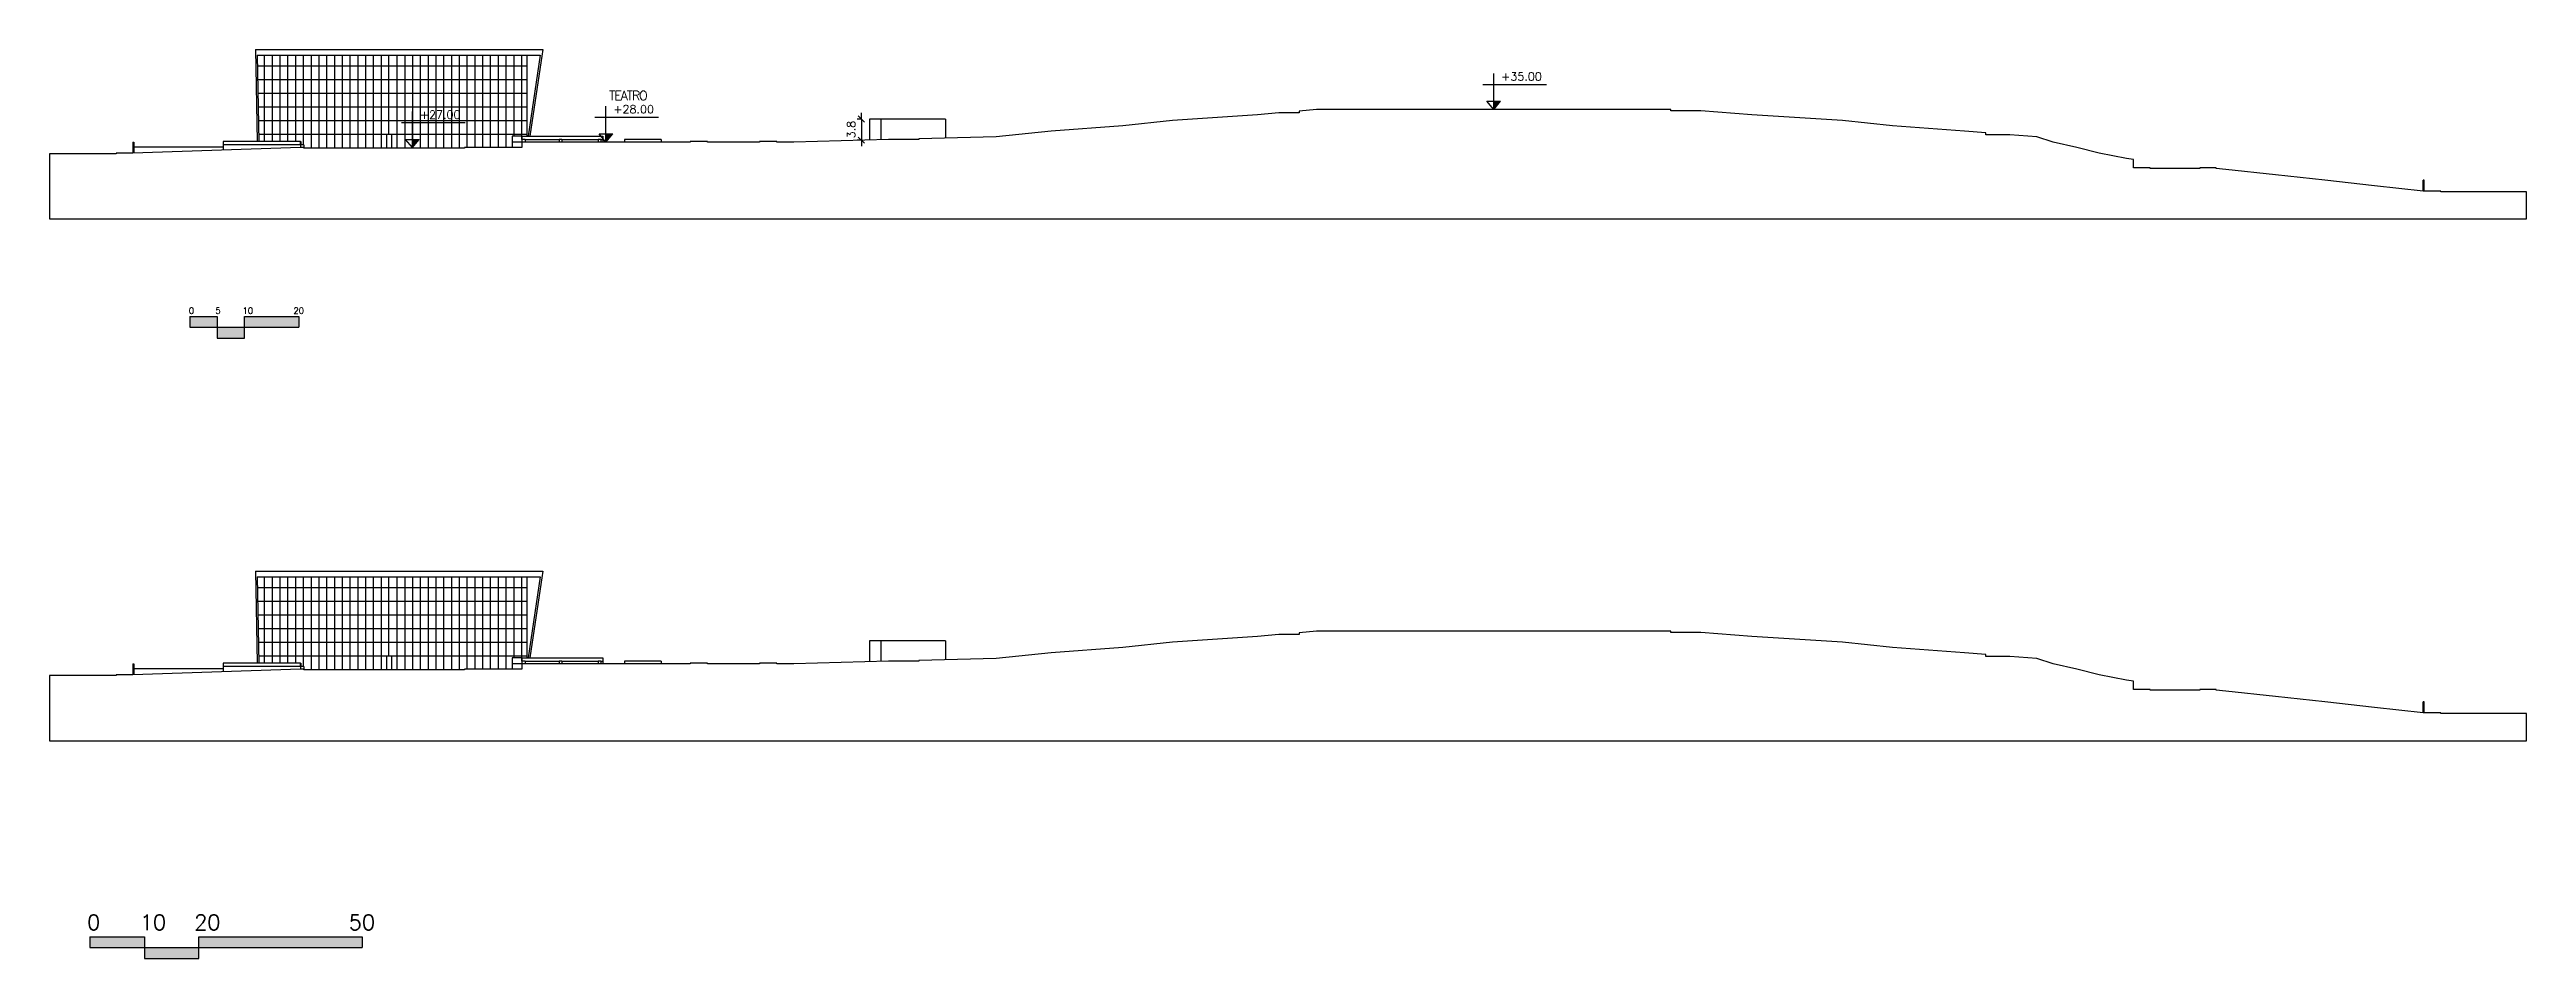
# Model space of a CAD drawing. Header units: millimetres. Extents: x 55520 to 96084, y -58491 to -49645.
# Drawn here: x 77312.2 to 77766.9, y -51292.6 to -51125.7 of the extents above; entities that cross this region are included whole.
import ezdxf
from ezdxf.enums import TextEntityAlignment as Align

# ---------------------------------------------------------------- set-up
doc = ezdxf.new("R2010")
doc.units = ezdxf.units.MM
doc.header["$PDMODE"] = 35
for name, color, linetype in [('05_Mobiliário', 1, 'Continuous'), ('Alvenaria Corte', 30, 'Continuous'), ('Alvenaria Vista', 40, 'Continuous'), ('ARQ-COTAS', 1, 'Continuous'), ('ARQ-SÍMBOLOS', 2, 'Continuous'), ('ARQ-TEXTO2', 2, 'Continuous'), ('Cinza', 9, 'Continuous'), ('Linha Fina', 100, 'Continuous'), ('Pilares', 181, 'Continuous'), ('Piso_Novo', 5, 'Continuous'), ('VPORTS', 7, 'Continuous')]:
    doc.layers.add(name, color=color, linetype=linetype)
doc.styles.add('ROMANS', font='romans.shx')
doc.styles.add('Romans_Anot', font='romans.shx')
doc.dimstyles.new('Escala 1-750', dxfattribs={"dimscale": 7.5, "dimtxt": 0.2, "dimasz": 0.15, "dimexe": 0.1, "dimexo": 0.2, "dimgap": 0.15, "dimtad": 1, "dimzin": 4, "dimdsep": 46, "dimtxsty": 'Romans_Anot', "dimblk": 'OBLIQUE', "dimcen": 0.25, "dimclrd": 256, "dimclre": 256, "dimclrt": 2, "dimadec": 0, "dimazin": 0, "dimtfac": 1, "dimtix": 1, "dimtmove": 2, "dimatfit": 3, "dimfxl": 1, "dimtfillclr": 256, "dimlwd": -1, "dimlwe": -1, "dimarcsym": 0})

msp = doc.modelspace()

# ---------------------------------------------------------------- texts
at = {"layer": 'ARQ-TEXTO2', "attachment_point": 1, "style": 'ROMANS'}
for s, insert, char_height, width in [('\\pi3.3207;{\\T0.85;TEATRO}', (77411.573, -51133.328), 1.68413, 14.22), ('50', (77367.118, -51284.545), 2.8125, 13.16064)]:
    msp.add_mtext(s, dxfattribs=dict(at, insert=insert, char_height=char_height, width=width))
for s, insert, char_height in [('0', (77319.09, -51284.545), 2.812), ('10', (77328.776, -51284.545), 2.8125), ('20', (77338.749, -51284.545), 2.8125)]:
    msp.add_mtext(s, dxfattribs=dict(at, insert=insert, char_height=char_height))

# ---------------------------------------------------------------- blocks, each defined once
blk = doc.blocks.new('Escala')
at = {"layer": 'Linha Fina'}
h = blk.add_hatch(color=256, dxfattribs=at)
h.dxf.hatch_style = 1
h.paths.add_polyline_path([(40663.48, -39178.74), (40663.48, -39180.74), (40673.48, -39180.74), (40673.48, -39178.74)])
h.paths.add_polyline_path([(40663.48, -39182.74), (40663.48, -39180.74), (40658.48, -39180.74), (40658.48, -39182.74)])
h.paths.add_polyline_path([(40658.48, -39180.74), (40658.48, -39178.74), (40653.48, -39178.74), (40653.48, -39180.74)])
for p, q in [((40653.48, -39178.74), (40658.48, -39178.74)), ((40653.48, -39178.74), (40653.48, -39180.74)), ((40653.48, -39180.74), (40673.48, -39180.74)), ((40658.48, -39178.74), (40658.48, -39180.74)), ((40658.48, -39180.74), (40658.48, -39182.74)), ((40663.48, -39180.74), (40663.48, -39178.74)), ((40663.48, -39178.74), (40673.48, -39178.74)), ((40663.48, -39182.74), (40663.48, -39180.74)), ((40673.48, -39178.74), (40673.48, -39180.74)), ((40658.48, -39182.74), (40663.48, -39182.74))]:
    blk.add_line(p, q, dxfattribs=at)
at = {"layer": 'ARQ-TEXTO2', "attachment_point": 1, "style": 'ROMANS'}
for s, insert, char_height in [('0', (40653.28, -39177.13), 1.12), ('5', (40658.15, -39177.13), 1.12), ('10', (40663.14, -39177.13), 1.125), ('20', (40672.49, -39177.13), 1.125)]:
    blk.add_mtext(s, dxfattribs=dict(at, insert=insert, char_height=char_height))
blk = doc.blocks.new('Nível_Fachada')
at = {"layer": 'ARQ-SÍMBOLOS'}
h = blk.add_hatch(color=1, dxfattribs=at)
h.dxf.hatch_style = 1
h.paths.add_polyline_path([(0.167, 0.202), (0, 0.202), (0, 0)])
at = {"layer": 'ARQ-SÍMBOLOS', "color": 1}
for p, q in [((-0.271, 0.613), (1.29, 0.613)), ((0, 0), (0, 0.884)), ((-0.167, 0.202), (0.167, 0.202)), ((0, 0), (-0.167, 0.202)), ((0, 0), (0.167, 0.202))]:
    blk.add_line(p, q, dxfattribs=at)
at = {"layer": 'ARQ-TEXTO2', "style": 'ROMANS'}
blk.add_attdef('NIVEL-ACABADO', text='', height=0.2, dxfattribs=at).set_placement((0.182, 0.647), align=Align.BOTTOM_LEFT)
blk = doc.blocks.new('_Oblique')
at = {"color": 0, "linetype": 'ByBlock', "lineweight": -2}
blk.add_line((-0.5, -0.5), (0.5, 0.5), dxfattribs=at)
blk = doc.blocks.new('*D30')
at = {"layer": 'ARQ-COTAS', "transparency": 16777216}
for p, q in [((77461.24, -51138.48), (77460.48, -51138.48)), ((77461.23, -51138.48), (77461.23, -51137.36)), ((77461.23, -51138.48), (77461.23, -51142.36)), ((77461.24, -51142.36), (77460.48, -51142.36)), ((77461.23, -51142.36), (77461.23, -51143.48))]:
    blk.add_line(p, q, dxfattribs=at)
at = {"layer": 'Defpoints', "color": 0, "transparency": 16777216}
for p in [(77462.74, -51138.48), (77461.23, -51142.36), (77462.74, -51142.36)]:
    blk.add_point(p, dxfattribs=at)
at = {"layer": 'ARQ-COTAS', "transparency": 16777216, "xscale": 1.125, "yscale": 1.125, "zscale": 1.125}
for p, rotation in [((77461.23, -51138.48), 270), ((77461.23, -51142.36), 90)]:
    blk.add_blockref('_Oblique', p, dxfattribs=dict(at, rotation=rotation))
at = {"layer": 'ARQ-COTAS', "color": 2, "transparency": 16777216, "insert": (77459.36, -51140.42), "char_height": 1.5, "attachment_point": 5, "rotation": 90, "style": 'Romans_Anot'}
blk.add_mtext('3.8', dxfattribs=at)

# ---------------------------------------------------------------- dimensions: what is measured, and where the dimension line sits
at = {"layer": 'ARQ-COTAS'}
dim = msp.add_linear_dim(base=(77461.233, -51142.358), p1=(77462.744, -51138.482), p2=(77462.744, -51142.358), angle=90, text='3.8', dimstyle='Escala 1-750', dxfattribs=at)
dim.commit()
dim.dimension.update_dxf_attribs({"geometry": '*D30', "text_midpoint": (77459.358, -51140.42)})

# ---------------------------------------------------------------- hatches: boundary and pattern name
at = {"layer": 'Linha Fina'}
h = msp.add_hatch(color=256, dxfattribs=at)
h.dxf.hatch_style = 1
h.paths.add_polyline_path([(77369.6, -51288.575), (77339.6, -51288.575), (77339.6, -51290.575), (77369.6, -51290.575)])
h.paths.add_polyline_path([(77339.6, -51292.575), (77339.6, -51290.575), (77329.6, -51290.575), (77329.6, -51292.575)])
h.paths.add_polyline_path([(77329.6, -51290.575), (77329.6, -51288.575), (77319.6, -51288.575), (77319.6, -51290.575)])

# ---------------------------------------------------------------- linework, layer by layer
at = {"layer": '05_Mobiliário'}
for p, q in [((77349.994, -51125.732), (77350.3, -51142.632)), ((77349.994, -51125.732), (77402.727, -51125.732)), ((77350.312, -51126.732), (77350.6, -51142.632)), ((77350.312, -51126.732), (77402.273, -51126.732)), ((77402.273, -51126.732), (77400.031, -51141.632)), ((77402.727, -51125.732), (77400.335, -51141.632)), ((77344.065, -51142.632), (77344.065, -51144.203)), ((77358.274, -51142.632), (77344.065, -51142.632)), ((77358.274, -51143.232), (77344.065, -51143.232)), ((77397.097, -51141.632), (77397.097, -51143.732)), ((77398.868, -51141.632), (77397.097, -51141.632)), ((77398.868, -51142.732), (77397.097, -51142.732)), ((77406.267, -51142.232), (77412.914, -51142.232)), ((77417.751, -51142.232), (77417.751, -51142.732)), ((77424.45, -51142.232), (77424.45, -51142.732)), ((77349.994, -51221.496), (77350.3, -51238.396)), ((77349.994, -51221.496), (77402.727, -51221.496)), ((77350.312, -51222.496), (77350.6, -51238.396)), ((77350.312, -51222.496), (77402.273, -51222.496)), ((77402.273, -51222.496), (77400.031, -51237.396)), ((77402.727, -51221.496), (77400.335, -51237.396)), ((77344.065, -51238.396), (77344.065, -51239.967)), ((77358.274, -51238.396), (77344.065, -51238.396)), ((77358.274, -51238.996), (77344.065, -51238.996)), ((77397.097, -51237.396), (77397.097, -51239.496)), ((77398.868, -51237.396), (77397.097, -51237.396)), ((77398.868, -51238.496), (77397.097, -51238.496)), ((77406.267, -51237.996), (77412.914, -51237.996)), ((77417.751, -51237.996), (77417.751, -51238.496)), ((77424.45, -51237.996), (77424.45, -51238.496))]:
    msp.add_line(p, q, dxfattribs=at)
for points in [[(77424.45, -51142.232), (77417.751, -51142.232)], [(77424.45, -51237.996), (77417.751, -51237.996)]]:
    msp.add_lwpolyline(points, dxfattribs=at)
at = {"layer": 'Alvenaria Corte'}
for p, q in [((77327.459, -51142.753), (77327.459, -51144.753)), ((77327.459, -51142.753), (77327.659, -51142.753)), ((77327.659, -51142.753), (77327.659, -51144.746)), ((77358.885, -51143.232), (77358.274, -51143.232)), ((77358.274, -51143.232), (77358.274, -51143.732)), ((77358.885, -51143.232), (77358.885, -51143.732)), ((77399.479, -51142.232), (77398.868, -51142.232)), ((77398.868, -51142.232), (77398.868, -51142.732)), ((77399.479, -51142.232), (77399.479, -51142.732)), ((77405.771, -51142.232), (77405.771, -51142.732)), ((77406.267, -51142.232), (77405.771, -51142.232)), ((77406.267, -51142.232), (77406.267, -51142.732)), ((77412.914, -51142.232), (77412.914, -51142.732)), ((77413.41, -51142.232), (77412.914, -51142.232)), ((77413.41, -51142.232), (77413.41, -51142.732)), ((77748.124, -51149.732), (77747.924, -51149.732)), ((77747.924, -51151.732), (77747.924, -51149.732)), ((77748.124, -51151.732), (77748.124, -51149.732)), ((77327.459, -51238.517), (77327.459, -51240.517)), ((77327.459, -51238.517), (77327.659, -51238.517)), ((77327.659, -51238.517), (77327.659, -51240.51)), ((77358.885, -51238.996), (77358.274, -51238.996)), ((77358.274, -51238.996), (77358.274, -51239.496)), ((77358.885, -51238.996), (77358.885, -51239.496)), ((77399.479, -51237.996), (77398.868, -51237.996)), ((77398.868, -51237.996), (77398.868, -51238.496)), ((77399.479, -51237.996), (77399.479, -51238.496)), ((77405.771, -51237.996), (77405.771, -51238.496)), ((77406.267, -51237.996), (77405.771, -51237.996)), ((77406.267, -51237.996), (77406.267, -51238.496)), ((77412.914, -51237.996), (77412.914, -51238.496)), ((77413.41, -51237.996), (77412.914, -51237.996)), ((77413.41, -51237.996), (77413.41, -51238.496)), ((77748.124, -51245.496), (77747.924, -51245.496)), ((77747.924, -51247.496), (77747.924, -51245.496)), ((77748.124, -51247.496), (77748.124, -51245.496))]:
    msp.add_line(p, q, dxfattribs=at)
at = {"layer": 'Alvenaria Vista'}
for p, q in [((77462.744, -51138.482), (77462.744, -51142.358)), ((77476.668, -51138.482), (77462.744, -51138.482)), ((77464.779, -51138.482), (77464.779, -51142.303)), ((77476.668, -51138.482), (77476.668, -51141.982)), ((77462.744, -51234.246), (77462.744, -51238.122)), ((77476.668, -51234.246), (77462.744, -51234.246)), ((77464.779, -51234.246), (77464.779, -51238.067)), ((77476.668, -51234.246), (77476.668, -51237.746))]:
    msp.add_line(p, q, dxfattribs=at)
at = {"layer": 'Cinza'}
for p, q in [((77351.619, -51126.732), (77351.619, -51142.632)), ((77353.049, -51126.732), (77353.049, -51142.632)), ((77354.478, -51126.732), (77354.478, -51142.632)), ((77355.907, -51126.732), (77355.907, -51142.632)), ((77357.337, -51126.732), (77357.337, -51142.632)), ((77358.766, -51126.732), (77358.766, -51143.232)), ((77360.195, -51126.732), (77360.195, -51143.732)), ((77361.624, -51126.732), (77361.624, -51143.732)), ((77363.054, -51126.732), (77363.054, -51143.732)), ((77364.483, -51126.732), (77364.483, -51143.732)), ((77365.912, -51126.732), (77365.912, -51143.732)), ((77367.342, -51126.732), (77367.342, -51143.732)), ((77368.771, -51126.732), (77368.771, -51143.732)), ((77370.2, -51126.732), (77370.2, -51143.732)), ((77371.629, -51126.732), (77371.629, -51143.732)), ((77373.059, -51126.732), (77373.059, -51143.732)), ((77374.509, -51141.232), (77374.509, -51126.732)), ((77375.959, -51126.732), (77375.959, -51143.732)), ((77377.388, -51126.732), (77377.388, -51143.732)), ((77378.818, -51126.732), (77378.818, -51143.732)), ((77380.247, -51126.732), (77380.247, -51143.732)), ((77381.676, -51126.732), (77381.676, -51143.732)), ((77383.106, -51126.732), (77383.106, -51143.732)), ((77384.535, -51126.732), (77384.535, -51143.732)), ((77385.964, -51126.732), (77385.964, -51143.732)), ((77387.393, -51126.732), (77387.393, -51143.732)), ((77388.823, -51126.732), (77388.823, -51143.732)), ((77390.252, -51126.732), (77390.252, -51143.732)), ((77391.681, -51126.732), (77391.681, -51143.732)), ((77393.111, -51126.732), (77393.111, -51143.732)), ((77394.54, -51126.732), (77394.54, -51143.732)), ((77395.969, -51126.732), (77395.969, -51143.732)), ((77397.398, -51126.732), (77397.398, -51141.632)), ((77398.828, -51126.732), (77398.828, -51141.632)), ((77399.822, -51126.732), (77399.822, -51141.632)), ((77350.348, -51128.732), (77399.822, -51128.732)), ((77350.393, -51131.232), (77399.822, -51131.232)), ((77350.439, -51133.732), (77399.822, -51133.732)), ((77350.484, -51136.232), (77399.822, -51136.232)), ((77350.529, -51138.732), (77399.822, -51138.732)), ((77344.065, -51143.632), (77327.659, -51143.632)), ((77350.574, -51141.232), (77399.822, -51141.232)), ((77374.053, -51141.232), (77374.053, -51143.732)), ((77374.991, -51141.232), (77374.991, -51143.732)), ((77398.918, -51141.632), (77413.785, -51141.632)), ((77399.479, -51142.232), (77405.771, -51142.232)), ((77413.41, -51142.232), (77413.785, -51142.232)), ((77413.785, -51141.632), (77413.785, -51142.732)), ((77351.619, -51222.496), (77351.619, -51238.396)), ((77353.049, -51222.496), (77353.049, -51238.396)), ((77354.478, -51222.496), (77354.478, -51238.396)), ((77355.907, -51222.496), (77355.907, -51238.396)), ((77357.337, -51222.496), (77357.337, -51238.396)), ((77358.766, -51222.496), (77358.766, -51238.996)), ((77360.195, -51222.496), (77360.195, -51239.496)), ((77361.624, -51222.496), (77361.624, -51239.496)), ((77363.054, -51222.496), (77363.054, -51239.496)), ((77364.483, -51222.496), (77364.483, -51239.496)), ((77365.912, -51222.496), (77365.912, -51239.496)), ((77367.342, -51222.496), (77367.342, -51239.496)), ((77368.771, -51222.496), (77368.771, -51239.496)), ((77370.2, -51222.496), (77370.2, -51239.496)), ((77371.629, -51222.496), (77371.629, -51239.496)), ((77373.059, -51222.496), (77373.059, -51239.496)), ((77374.509, -51236.996), (77374.509, -51222.496)), ((77375.959, -51222.496), (77375.959, -51239.496)), ((77377.388, -51222.496), (77377.388, -51239.496)), ((77378.818, -51222.496), (77378.818, -51239.496)), ((77380.247, -51222.496), (77380.247, -51239.496)), ((77381.676, -51222.496), (77381.676, -51239.496)), ((77383.106, -51222.496), (77383.106, -51239.496)), ((77384.535, -51222.496), (77384.535, -51239.496)), ((77385.964, -51222.496), (77385.964, -51239.496)), ((77387.393, -51222.496), (77387.393, -51239.496)), ((77388.823, -51222.496), (77388.823, -51239.496)), ((77390.252, -51222.496), (77390.252, -51239.496)), ((77391.681, -51222.496), (77391.681, -51239.496)), ((77393.111, -51222.496), (77393.111, -51239.496)), ((77394.54, -51222.496), (77394.54, -51239.496)), ((77395.969, -51222.496), (77395.969, -51239.496)), ((77397.398, -51222.496), (77397.398, -51237.396)), ((77398.828, -51222.496), (77398.828, -51237.396)), ((77399.822, -51222.496), (77399.822, -51237.396)), ((77350.348, -51224.496), (77399.822, -51224.496)), ((77350.393, -51226.996), (77399.822, -51226.996)), ((77350.439, -51229.496), (77399.822, -51229.496)), ((77350.484, -51231.996), (77399.822, -51231.996)), ((77350.529, -51234.496), (77399.822, -51234.496)), ((77344.065, -51239.396), (77327.659, -51239.396)), ((77350.574, -51236.996), (77399.822, -51236.996)), ((77374.053, -51236.996), (77374.053, -51239.496)), ((77374.991, -51236.996), (77374.991, -51239.496)), ((77398.918, -51237.396), (77413.785, -51237.396)), ((77399.479, -51237.996), (77405.771, -51237.996)), ((77413.41, -51237.996), (77413.785, -51237.996)), ((77413.785, -51237.396), (77413.785, -51238.496))]:
    msp.add_line(p, q, dxfattribs=at)
at = {"layer": 'Linha Fina'}
for p, q in [((77358.274, -51143.232), (77358.274, -51142.632)), ((77358.274, -51142.632), (77358.324, -51142.632)), ((77358.324, -51142.632), (77358.324, -51143.232)), ((77398.868, -51142.232), (77398.868, -51141.632)), ((77398.868, -51141.632), (77398.918, -51141.632)), ((77398.918, -51141.632), (77398.918, -51142.232)), ((77358.274, -51238.996), (77358.274, -51238.396)), ((77358.274, -51238.396), (77358.324, -51238.396)), ((77358.324, -51238.396), (77358.324, -51238.996)), ((77398.868, -51237.996), (77398.868, -51237.396)), ((77398.868, -51237.396), (77398.918, -51237.396)), ((77398.918, -51237.396), (77398.918, -51237.996)), ((77319.6, -51288.575), (77329.6, -51288.575)), ((77319.6, -51288.575), (77319.6, -51290.575)), ((77319.6, -51290.575), (77369.6, -51290.575)), ((77329.6, -51288.575), (77329.6, -51290.575)), ((77329.6, -51290.575), (77329.6, -51292.575)), ((77339.6, -51290.575), (77339.6, -51288.575)), ((77339.6, -51288.575), (77369.6, -51288.575)), ((77339.6, -51292.575), (77339.6, -51290.575)), ((77369.6, -51288.575), (77369.6, -51290.575)), ((77329.6, -51292.575), (77339.6, -51292.575))]:
    msp.add_line(p, q, dxfattribs=at)
at = {"layer": 'Pilares'}
for p, q in [((77751.16, -51151.732), (77747.924, -51151.732)), ((77751.16, -51247.496), (77747.924, -51247.496))]:
    msp.add_line(p, q, dxfattribs=at)
for points in [[(77747.924, -51151.732), (77739.018, -51150.732), (77729.911, -51149.732), (77720.805, -51148.732), (77711.699, -51147.732), (77709.958, -51147.554), (77709.958, -51147.454), (77706.917, -51147.454), (77706.917, -51147.554), (77697.793, -51147.554), (77697.793, -51147.454), (77694.751, -51147.454), (77694.751, -51145.882), (77693.485, -51145.732), (77688.479, -51144.732), (77684.379, -51143.732), (77680.044, -51142.732), (77677.004, -51141.732), (77672.065, -51141.361), (77667.677, -51141.361), (77667.677, -51141.03), (77663.722, -51140.732), (77650.492, -51139.732), (77641.334, -51138.732), (77624.718, -51137.732), (77615.32, -51137.004), (77609.853, -51137.004), (77609.853, -51136.732), (77544.793, -51136.732), (77541.615, -51137.026), (77541.615, -51137.369), (77537.894, -51137.369), (77533.957, -51137.732), (77518.33, -51138.732), (77509.224, -51139.732), (77496.069, -51140.732), (77485.95, -51141.732), (77471.766, -51142.115), (77471.766, -51142.264), (77466.236, -51142.264), (77448.844, -51142.732), (77445.704, -51142.732), (77445.704, -51142.632), (77442.531, -51142.632), (77442.531, -51142.732), (77432.977, -51142.732), (77432.977, -51142.632), (77429.795, -51142.632), (77429.795, -51142.732), (77398.868, -51142.732), (77398.868, -51143.732), (77388.347, -51143.732), (77388.347, -51143.832), (77358.885, -51143.832), (77358.885, -51143.732), (77358.274, -51143.732), (77327.459, -51144.753), (77324.453, -51144.753), (77324.453, -51144.853), (77312.194, -51144.853), (77312.194, -51156.832), (77766.901, -51156.832), (77766.901, -51151.832), (77751.16, -51151.832), (77751.16, -51151.732)], [(77747.924, -51247.496), (77739.018, -51246.496), (77729.911, -51245.496), (77720.805, -51244.496), (77711.699, -51243.496), (77709.958, -51243.318), (77709.958, -51243.218), (77706.917, -51243.218), (77706.917, -51243.318), (77697.793, -51243.318), (77697.793, -51243.218), (77694.751, -51243.218), (77694.751, -51241.646), (77693.485, -51241.496), (77688.479, -51240.496), (77684.379, -51239.496), (77680.044, -51238.496), (77677.004, -51237.496), (77672.065, -51237.124), (77667.677, -51237.124), (77667.677, -51236.794), (77663.722, -51236.496), (77650.492, -51235.496), (77641.334, -51234.496), (77624.718, -51233.496), (77615.32, -51232.768), (77609.853, -51232.768), (77609.853, -51232.496), (77544.793, -51232.496), (77541.615, -51232.789), (77541.615, -51233.133), (77537.894, -51233.133), (77533.957, -51233.496), (77518.33, -51234.496), (77509.224, -51235.496), (77496.069, -51236.496), (77485.95, -51237.496), (77471.766, -51237.879), (77471.766, -51238.028), (77466.236, -51238.028), (77448.844, -51238.496), (77445.704, -51238.496), (77445.704, -51238.396), (77442.531, -51238.396), (77442.531, -51238.496), (77432.977, -51238.496), (77432.977, -51238.396), (77429.795, -51238.396), (77429.795, -51238.496), (77398.868, -51238.496), (77398.868, -51239.496), (77388.347, -51239.496), (77388.347, -51239.596), (77358.885, -51239.596), (77358.885, -51239.496), (77358.274, -51239.496), (77327.459, -51240.517), (77324.453, -51240.517), (77324.453, -51240.617), (77312.194, -51240.617), (77312.194, -51252.596), (77766.901, -51252.596), (77766.901, -51247.596), (77751.16, -51247.596), (77751.16, -51247.496)]]:
    msp.add_lwpolyline(points, dxfattribs=at)
at = {"layer": 'Piso_Novo'}
for p, q in [((77350.294, -51125.727), (77350.294, -51125.732)), ((77350.294, -51221.491), (77350.294, -51221.496))]:
    msp.add_line(p, q, dxfattribs=at)

# ---------------------------------------------------------------- block references
at = {"layer": 'ARQ-SÍMBOLOS', "xscale": 7.5, "yscale": 7.5, "zscale": 7.5}
for p, values in [((77577.323, -51136.732), {'NIVEL-ACABADO': '+35.00 '}), ((77414.331, -51142.732), {'NIVEL-ACABADO': '+28.00 '}), ((77378.818, -51143.732), {'NIVEL-ACABADO': '+27.00 '})]:
    msp.add_blockref('Nível_Fachada', p, dxfattribs=at).add_auto_attribs(values)
at = {"layer": 'VPORTS'}
msp.add_blockref('Escala', (36684.487, -11995.967), dxfattribs=at)

msp.set_redraw_order([(e.dxf.handle, doc.entitydb.next_handle()) for e in msp.query("TEXT MTEXT ATTDEF DIMENSION ARC_DIMENSION")])  # texts and dimensions are drawn at this point

doc.saveas('drawing.dxf')
